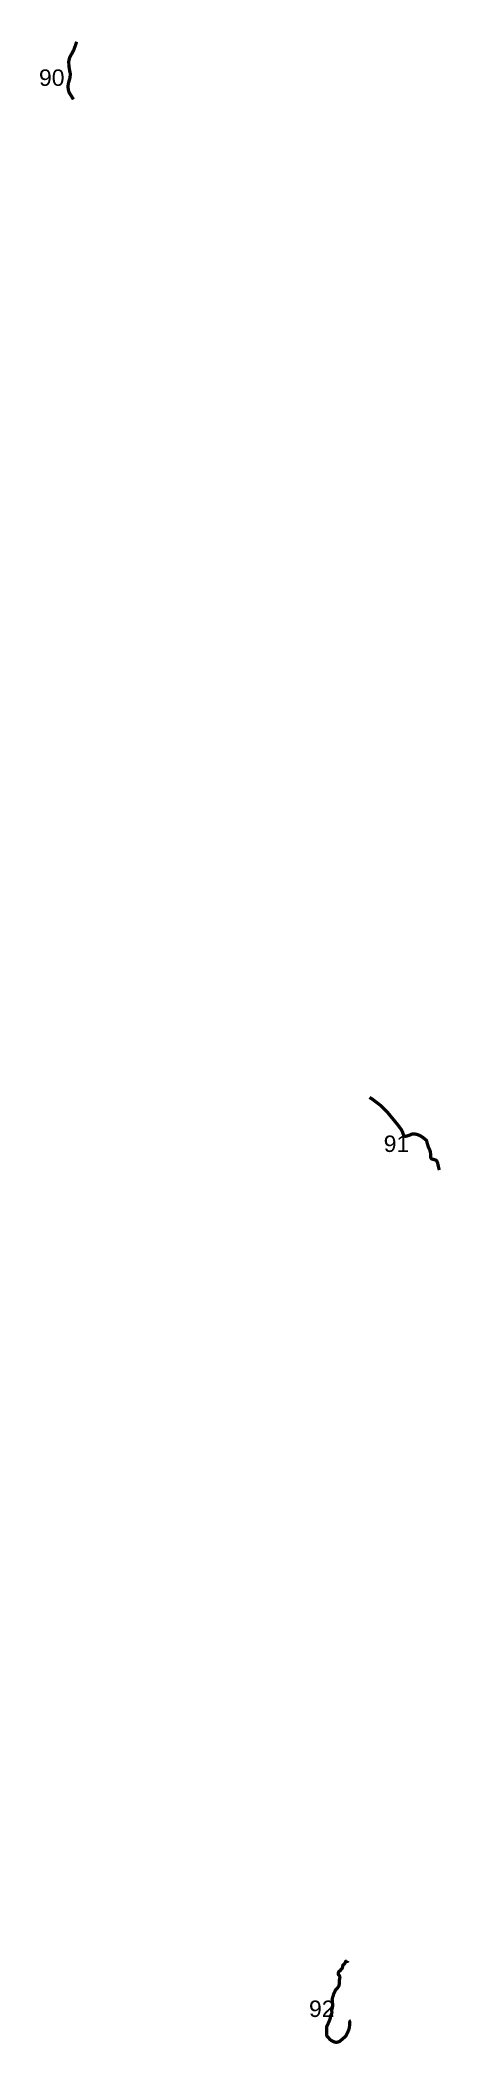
# Model space of a CAD drawing. Header units: metres. Extents: x 258924 to 356197, y 1740805 to 2227803.
# Drawn here: x 296561 to 297782, y 1970017 to 1976120 of the extents above; entities that cross this region are included whole.
import ezdxf

# ---------------------------------------------------------------- set-up
doc = ezdxf.new("R2010")
doc.units = ezdxf.units.M
doc.layers.add('UNPROTECTED', color=10, linetype='Continuous')
doc.styles.get("Standard").update_dxf_attribs({"font": 'arial.ttf'})

msp = doc.modelspace()

# ---------------------------------------------------------------- texts
at = {"char_height": 50, "attachment_point": 1}
for s, insert in [('90', (296557.5, 1976030.5)), ('91', (297607.5, 1972783.5)), ('92', (297380, 1970149))]:
    msp.add_mtext_dynamic_manual_height_columns(s, width=70.183, gutter_width=1, heights=[0], dxfattribs=dict(at, insert=insert))

# ---------------------------------------------------------------- linework, layer by layer
at = {"layer": 'UNPROTECTED', "const_width": 10, "flags": 128}
for points in [[(296672.3, 1976114.9), (296663.4, 1976089.5), (296650.9, 1976066.8), (296648.1, 1976055), (296648.6, 1976040.5), (296650.8, 1976027.1), (296652.2, 1976021), (296652.9, 1976016.1), (296652.4, 1976009.9), (296651.4, 1976002.8), (296647.5, 1975990.3), (296646.6, 1975985.3), (296645.6, 1975977.1), (296647.6, 1975966), (296649.3, 1975960.2), (296656.4, 1975949.1), (296662.3, 1975939.1)], [(297564.2, 1972899.6), (297571.7, 1972895), (297595.7, 1972877), (297617.8, 1972855.7), (297650.3, 1972816.1), (297661.1, 1972801.6), (297665, 1972793.6), (297666.3, 1972789.5), (297667.9, 1972785.2), (297669.8, 1972782.7), (297673, 1972781.3), (297677.5, 1972781.6), (297686.3, 1972784.8), (297694, 1972788.1), (297699.9, 1972788.7), (297710.2, 1972786.5), (297720.3, 1972782), (297726.8, 1972777.6), (297732.8, 1972772.8), (297737, 1972769.5), (297738.4, 1972766.6), (297739.9, 1972760.4), (297743.8, 1972747.6), (297747.2, 1972741.1), (297748.5, 1972736.9), (297749.6, 1972733.7), (297750.5, 1972726.2), (297750.5, 1972717.5), (297751, 1972716.1), (297752, 1972713.9), (297754.7, 1972712), (297760.5, 1972710.4), (297765.7, 1972708.9), (297769, 1972706.2), (297771.6, 1972700.2), (297775.1, 1972684.8), (297776.8, 1972678.4)], [(297498.6, 1970269.8), (297498.1, 1970268.8), (297496.4, 1970268.5), (297495.2, 1970268.7), (297493.8, 1970268.8), (297492.2, 1970268.5), (297491.4, 1970267.6), (297490.9, 1970265.8), (297487.9, 1970260.5), (297486.2, 1970259.5), (297484.6, 1970258.3), (297483.3, 1970256.4), (297482.4, 1970253.7), (297481.9, 1970248.9), (297481.2, 1970247.2), (297479.7, 1970245.7), (297478.1, 1970244.7), (297476.9, 1970243.1), (297476.1, 1970240.9), (297474.6, 1970239.7), (297473, 1970238.7), (297471.6, 1970238), (297470.5, 1970236.4), (297469.7, 1970234), (297469.2, 1970231.5), (297469.1, 1970229.6), (297469.8, 1970227.7), (297472.3, 1970225), (297473.5, 1970222.5), (297474, 1970219.4), (297473.5, 1970215.9), (297472.6, 1970212.6), (297472.2, 1970209), (297472.7, 1970201.9), (297470.9, 1970193.4), (297467.7, 1970188.6), (297465.3, 1970185.4), (297461.7, 1970182.6), (297460.3, 1970180.6), (297459.4, 1970178.1), (297457.1, 1970173.1), (297455.2, 1970169.2), (297453, 1970161.5), (297451, 1970155.7), (297450.4, 1970151.1), (297451.1, 1970146.2), (297451.7, 1970140.2), (297452.1, 1970135.7), (297452, 1970132.2), (297451.2, 1970126.3), (297449.6, 1970122.4), (297448.8, 1970119.7), (297449.3, 1970116.3), (297449.7, 1970113.3), (297449.4, 1970110.4), (297448.3, 1970106.8), (297446.9, 1970105), (297445.6, 1970102.7), (297444.8, 1970098.5), (297444.7, 1970095.8), (297444.2, 1970093.6), (297443.1, 1970090.6), (297441.2, 1970085.7), (297439.5, 1970081.9), (297437.7, 1970077.6), (297435.5, 1970073.3), (297434.3, 1970071.2), (297434, 1970068.6), (297433.8, 1970064.1), (297434, 1970057.8), (297433.9, 1970049.7), (297434.1, 1970043.4), (297434.7, 1970041.1), (297436.2, 1970039), (297439.8, 1970035.3), (297442, 1970032.5), (297446.9, 1970027.9), (297452.1, 1970025), (297457.8, 1970022.6), (297462.2, 1970021.9), (297467, 1970022.2), (297471.2, 1970023.6), (297475, 1970025.9), (297479.1, 1970029.5), (297485.6, 1970035.1), (297488.4, 1970037.2), (297490.4, 1970039), (297492.2, 1970041.4), (297494.3, 1970045.3), (297496.9, 1970050.5), (297500.3, 1970058.3), (297502.1, 1970063.6), (297503.1, 1970069.3), (297503.6, 1970073.2), (297503.8, 1970076.7), (297503.8, 1970080.5), (297504.1, 1970083.6), (297505, 1970085.6), (297506, 1970086.8), (297507.9, 1970087.5)]]:
    msp.add_lwpolyline(points, dxfattribs=at)

msp.set_redraw_order([(e.dxf.handle, doc.entitydb.next_handle()) for e in msp.query("TEXT MTEXT ATTDEF DIMENSION ARC_DIMENSION")])  # texts and dimensions are drawn at this point

doc.saveas('drawing.dxf')
